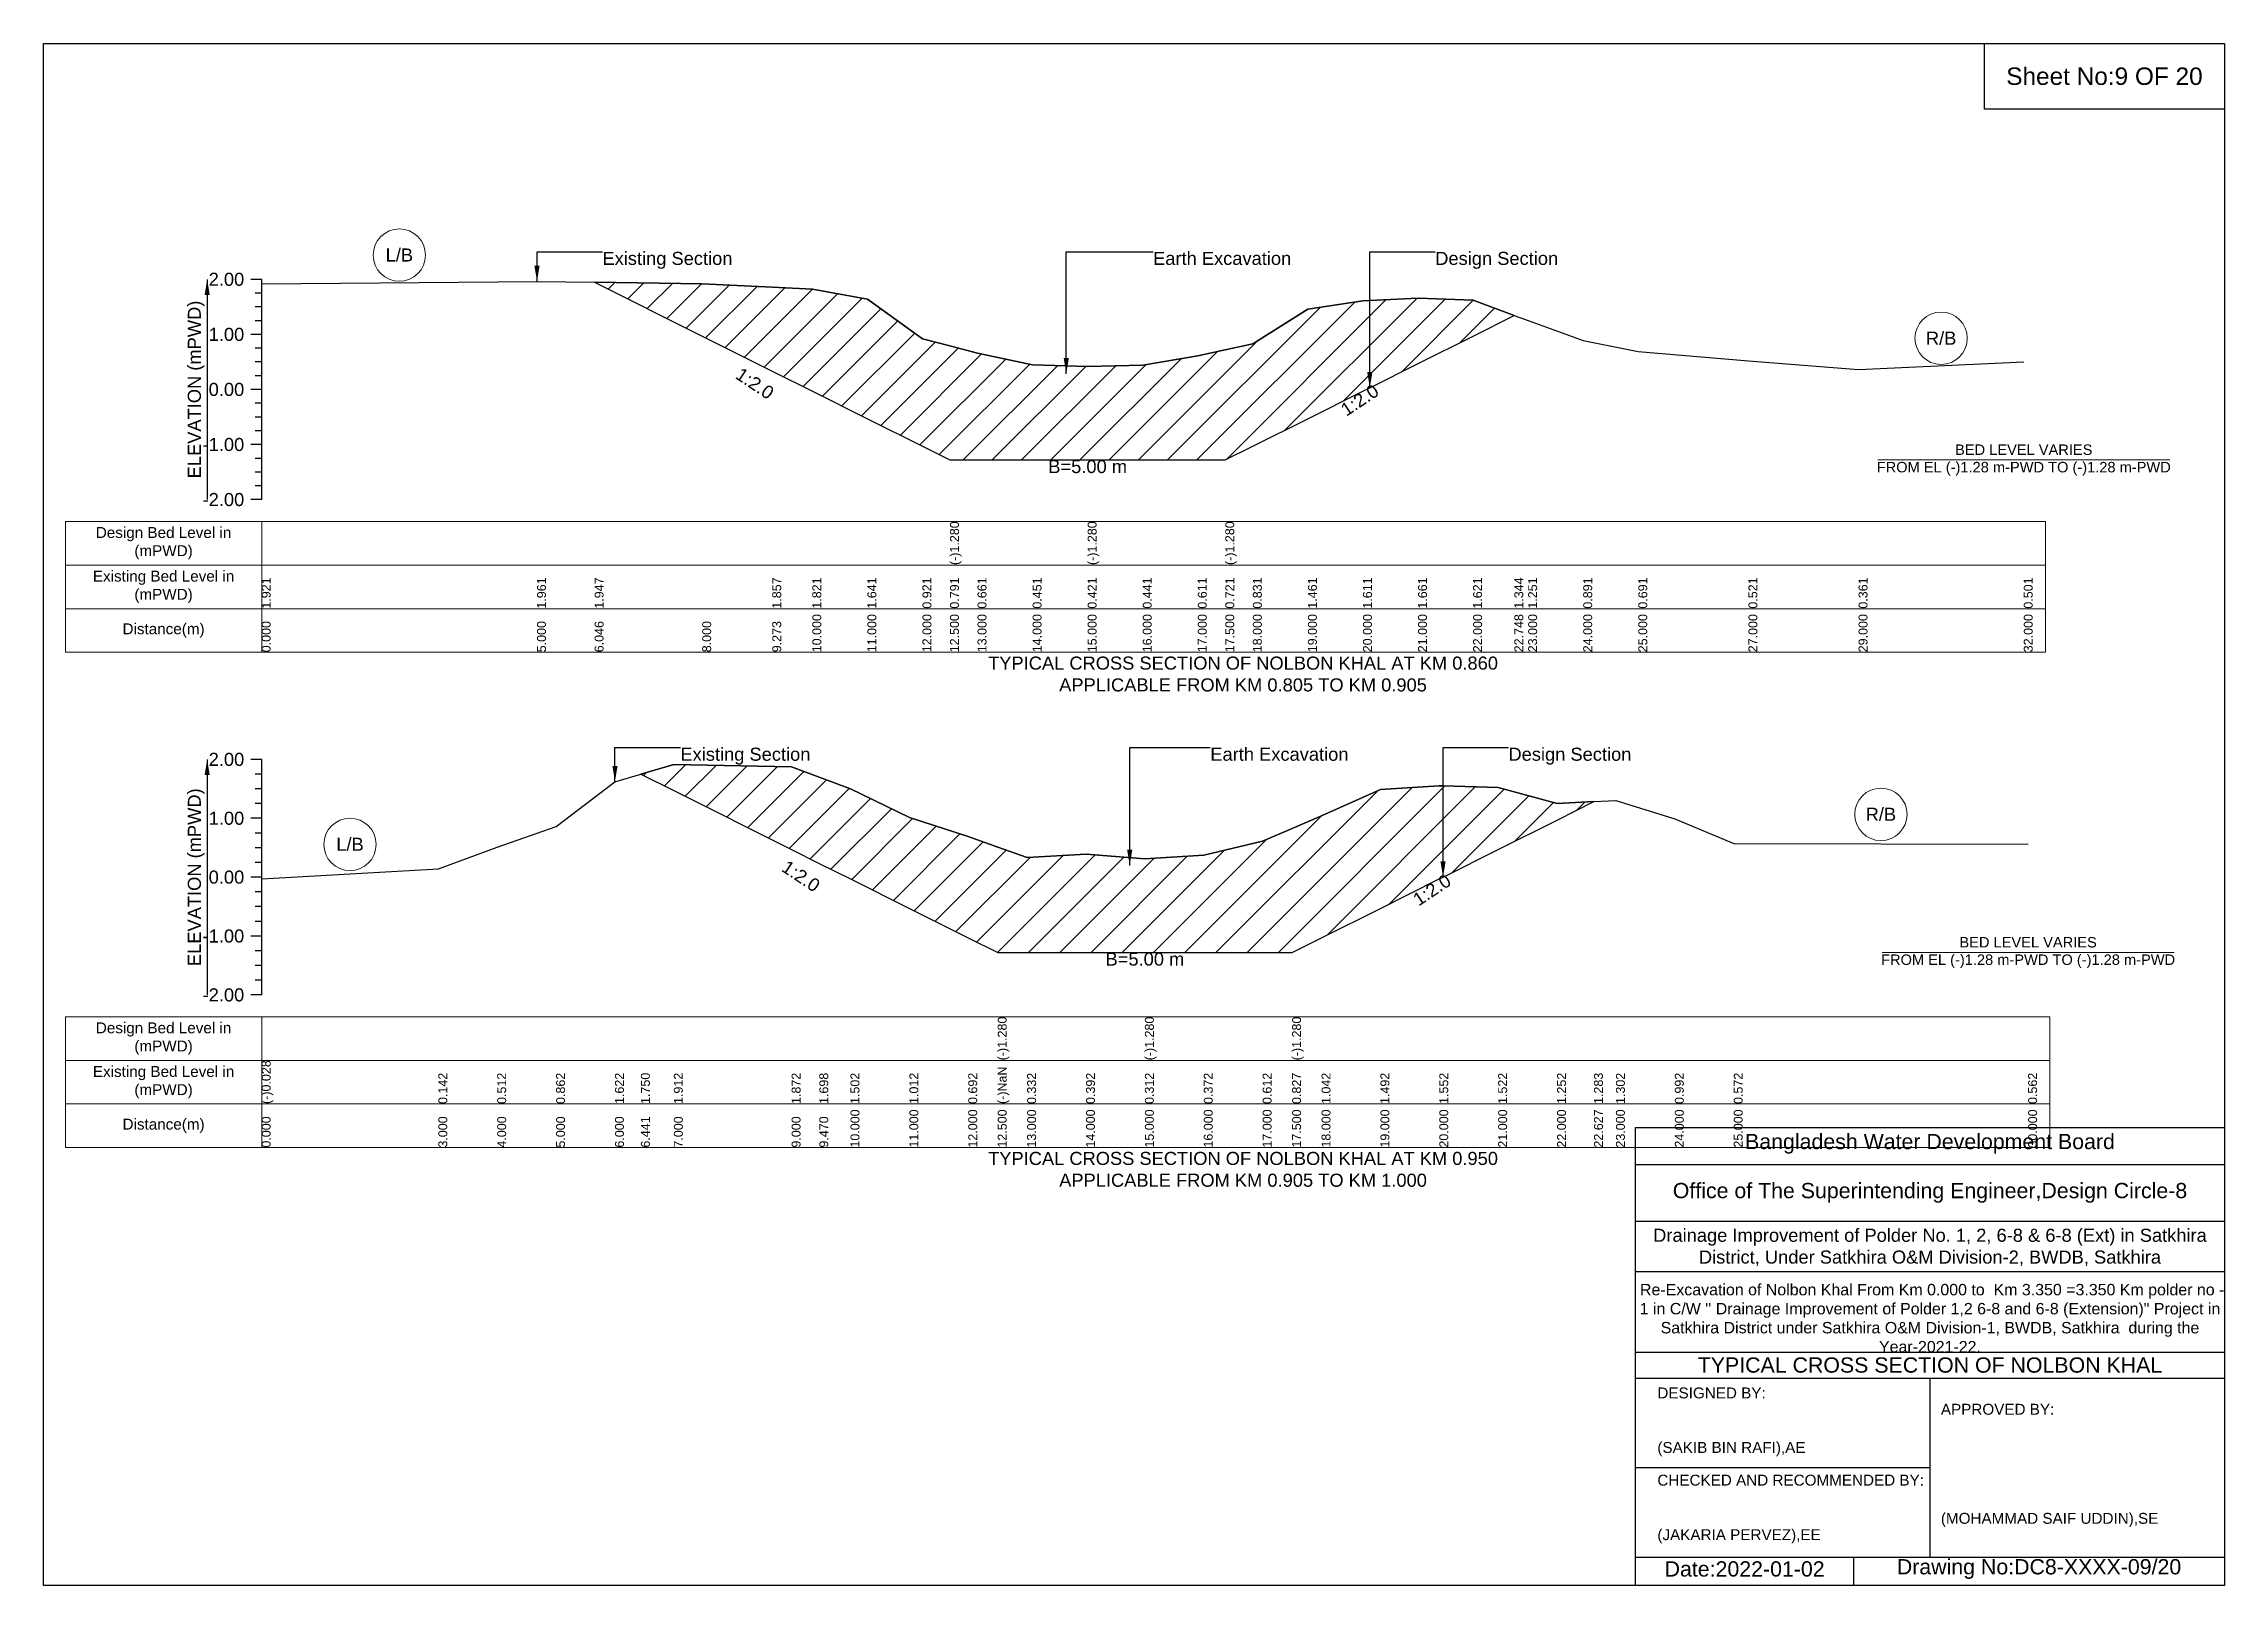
# Model space of a CAD drawing. Header units: inches. Extents: x 91000 to 298000, y -5656 to 0.
# Drawn here: x 180000 to 188000, y -5656 to 0 of the extents above; entities that cross this region are included whole.
import ezdxf

# ---------------------------------------------------------------- set-up
doc = ezdxf.new("R2010")
doc.units = ezdxf.units.IN
doc.header["$LTSCALE"] = 7
doc.header["$MEASUREMENT"] = 0
for name, color, linetype, lineweight in [('Cross section Data Border', 7, 'Continuous', 9), ('Cross Section Labels', 7, 'Continuous', 9), ('Existing_Bed_Level for Xsection', 7, 'Continuous', 25)]:
    doc.layers.add(name, color=color, linetype=linetype, lineweight=lineweight)
doc.styles.get("Standard").update_dxf_attribs({"font": 'arial.ttf'})
doc.dimstyles.get("Standard").update_dxf_attribs({"dimtxt": 0.18, "dimasz": 0.18, "dimexe": 0.18, "dimexo": 0.0625, "dimgap": 0.09, "dimtad": 0, "dimtih": 1, "dimtoh": 1, "dimdec": 4, "dimzin": 0, "dimdsep": 46, "dimtxsty": 'Standard', "dimcen": 0.09, "dimadec": 0, "dimazin": 0, "dimtfac": 1, "dimtdec": 4, "dimtofl": 0, "dimtmove": 0, "dimatfit": 3, "dimfxl": 1, "dimtolj": 1, "dimtzin": 0, "dimarcsym": 0})

msp = doc.modelspace()

# ---------------------------------------------------------------- texts
at = {"attachment_point": 5}
for s, insert, char_height in [('Sheet No:9 OF 20', (187560, -120), 64), ('Bangladesh Water Development Board', (186920, -4036), 56), ('Office of The Superintending Engineer,Design Circle-8', (186920, -4216), 56)]:
    msp.add_mtext(s, dxfattribs=dict(at, insert=insert, char_height=char_height))
for s, insert, char_height, width, attachment_point in [('Drainage Improvement of Polder No. 1, 2, 6-8 & 6-8 (Ext) in Satkhira District, Under Satkhira O&M Division-2, BWDB, Satkhira', (186920, -4416), 48, 2240, 5), (' Re-Excavation of Nolbon Khal From Km 0.000 to  Km 3.350 =3.350 Km polder no - 1 in C/W \'\' Drainage Improvement of Polder 1,2 6-8 and 6-8 (Extension)" Project in Satkhira District under Satkhira O&M Division-1, BWDB, Satkhira  during the Year-2021-22. ', (186920, -4676), 41.8678, 2160, 5), ('TYPICAL CROSS SECTION OF NOLBON KHAL', (186920, -4848), 56, 2240, 5), ('DESIGNED BY:^J^J^J(SAKIB BIN RAFI),AE', (185920, -5056), 40, 1120, 4), ('APPROVED BY:^J^J^J^J^J^J(MOHAMMAD SAIF UDDIN),SE', (186960, -5216), 40, 1120, 4), ('CHECKED AND RECOMMENDED BY:^J^J^J(JAKARIA PERVEZ),EE', (185920, -5376), 40, 1120, 4), ('Date:2022-01-02', (186240, -5596), 56, 1120, 5), ('Drawing No:DC8-XXXX-09/20', (187320, -5596), 56, 1760, 5)]:
    msp.add_mtext(s, dxfattribs=dict(insert=insert, char_height=char_height, width=width, attachment_point=attachment_point))
at = {"layer": 'Cross section Data Border', "char_height": 40, "width": 640, "attachment_point": 5}
for s, insert in [('Design Bed Level in (mPWD)', (180440, -1832.9)), ('Existing Bed Level in (mPWD)', (180440, -1992.9)), ('Distance(m)', (180440, -2152.9)), ('Design Bed Level in (mPWD)', (180440, -3650)), ('Existing Bed Level in (mPWD)', (180440, -3810)), ('Distance(m)', (180440, -3970))]:
    msp.add_mtext(s, dxfattribs=dict(at, insert=insert))
at = {"layer": 'Cross Section Labels'}
for s, insert, char_height, attachment_point in [('L/B', (181305, -775.8), 48, 5), ('Existing Section', (182050, -763.9), 48, 1), ('Earth Excavation', (184070, -763.9), 48, 1), ('Design Section', (185105.1, -763.9), 48, 1), ('R/B', (186961, -1080.9), 48, 5), ('BED LEVEL VARIES ^JFROM EL (-)1.28 m-PWD TO (-)1.28 m-PWD', (187264, -1527.5), 38.4, 5), ('B=5.00 m', (183830, -1527.5), 48, 2), ('TYPICAL CROSS SECTION OF NOLBON KHAL AT KM 0.860^JAPPLICABLE FROM KM 0.805 TO KM 0.905', (184400, -2312.9), 48, 5), ('Existing Section', (182336, -2582.8), 48, 1), ('Earth Excavation', (184280, -2582.8), 48, 1), ('Design Section', (185373.7, -2582.8), 48, 1), ('R/B', (186740, -2827.5), 48, 5), ('L/B', (181124, -2937.6), 48, 5), ('BED LEVEL VARIES ^JFROM EL (-)1.28 m-PWD TO (-)1.28 m-PWD', (187280, -3334.4), 38.4, 5), ('B=5.00 m', (184040, -3334.4), 48, 2), ('TYPICAL CROSS SECTION OF NOLBON KHAL AT KM 0.950^JAPPLICABLE FROM KM 0.905 TO KM 1.000', (184400, -4130), 48, 5)]:
    msp.add_mtext(s, dxfattribs=dict(at, insert=insert, char_height=char_height, attachment_point=attachment_point))
at = {"layer": 'Cross Section Labels', "char_height": 48, "attachment_point": 2}
for insert, rotation in [((182622.6, -1226.8), 326.30993), ((184814.6, -1287.7), 33.69007), ((182791.6, -3034.2), 326.30993), ((185079.7, -3084.6), 33.69007)]:
    msp.add_mtext('1:2.0', dxfattribs=dict(at, insert=insert, rotation=rotation))
at = {"layer": 'Existing_Bed_Level for Xsection', "char_height": 48, "attachment_point": 6}
for s, insert in [('2.00', (180736, -864.9)), ('1.00', (180736, -1066.9)), ('0.00', (180736, -1268.9)), ('-1.00', (180736, -1470.9)), ('-2.00', (180736, -1672.9)), ('2.00', (180736, -2626)), ('1.00', (180736, -2842)), ('0.00', (180736, -3058)), ('-1.00', (180736, -3274)), ('-2.00', (180736, -3490))]:
    msp.add_mtext(s, dxfattribs=dict(at, insert=insert))
at = {"layer": 'Existing_Bed_Level for Xsection', "rotation": 90}
for s, insert, char_height, attachment_point in [('ELEVATION (mPWD)', (180560, -1268.9), 48, 5), ('(-)1.280', (183325, -1912.9), 32.8, 1), ('(-)1.280', (183830, -1912.9), 32.8, 1), ('(-)1.280', (184335, -1912.9), 32.8, 1), ('1.921', (180800, -2072.9), 32.8, 1), ('1.961', (181810, -2072.9), 32.8, 1), ('1.947', (182021.3, -2072.9), 32.8, 1), ('1.857', (182673.1, -2072.9), 32.8, 1), ('1.821', (182820, -2072.9), 32.8, 1), ('1.641', (183022, -2072.9), 32.8, 1), ('0.921', (183224, -2072.9), 32.8, 1), ('0.791', (183325, -2072.9), 32.8, 1), ('0.661', (183426, -2072.9), 32.8, 1), ('0.451', (183628, -2072.9), 32.8, 1), ('0.421', (183830, -2072.9), 32.8, 1), ('0.441', (184032, -2072.9), 32.8, 1), ('0.611', (184234, -2072.9), 32.8, 1), ('0.721', (184335, -2072.9), 32.8, 1), ('0.831', (184436, -2072.9), 32.8, 1), ('1.461', (184638, -2072.9), 32.8, 1), ('1.611', (184840, -2072.9), 32.8, 1), ('1.661', (185042, -2072.9), 32.8, 1), ('1.621', (185244, -2072.9), 32.8, 1), ('1.344', (185395.2, -2072.9), 32.8, 1), ('1.251', (185446, -2072.9), 32.8, 1), ('0.891', (185648, -2072.9), 32.8, 1), ('0.691', (185850, -2072.9), 32.8, 1), ('0.521', (186254, -2072.9), 32.8, 1), ('0.361', (186658, -2072.9), 32.8, 1), ('0.501', (187264, -2072.9), 32.8, 1), ('0.000', (180800, -2232.9), 32.8, 1), ('5.000', (181810, -2232.9), 32.8, 1), ('6.046', (182021.3, -2232.9), 32.8, 1), ('8.000', (182416, -2232.9), 32.8, 1), ('9.273', (182673.1, -2232.9), 32.8, 1), ('10.000', (182820, -2232.9), 32.8, 1), ('11.000', (183022, -2232.9), 32.8, 1), ('12.000', (183224, -2232.9), 32.8, 1), ('12.500', (183325, -2232.9), 32.8, 1), ('13.000', (183426, -2232.9), 32.8, 1), ('14.000', (183628, -2232.9), 32.8, 1), ('15.000', (183830, -2232.9), 32.8, 1), ('16.000', (184032, -2232.9), 32.8, 1), ('17.000', (184234, -2232.9), 32.8, 1), ('17.500', (184335, -2232.9), 32.8, 1), ('18.000', (184436, -2232.9), 32.8, 1), ('19.000', (184638, -2232.9), 32.8, 1), ('20.000', (184840, -2232.9), 32.8, 1), ('21.000', (185042, -2232.9), 32.8, 1), ('22.000', (185244, -2232.9), 32.8, 1), ('22.748', (185395.2, -2232.9), 32.8, 1), ('23.000', (185446, -2232.9), 32.8, 1), ('24.000', (185648, -2232.9), 32.8, 1), ('25.000', (185850, -2232.9), 32.8, 1), ('27.000', (186254, -2232.9), 32.8, 1), ('29.000', (186658, -2232.9), 32.8, 1), ('32.000', (187264, -2232.9), 32.8, 1), ('ELEVATION (mPWD)', (180560, -3058), 48, 5), ('(-)1.280', (183500, -3730), 32.8, 1), ('(-)1.280', (184040, -3730), 32.8, 1), ('(-)1.280', (184580, -3730), 32.8, 1), ('(-)0.028', (180800, -3890), 32.8, 1), ('(-)NaN', (183500, -3890), 32.8, 1), ('0.142', (181448, -3890), 32.8, 1), ('0.512', (181664, -3890), 32.8, 1), ('0.862', (181880, -3890), 32.8, 1), ('1.622', (182096, -3890), 32.8, 1), ('1.750', (182191.1, -3890), 32.8, 1), ('1.912', (182312, -3890), 32.8, 1), ('1.872', (182744, -3890), 32.8, 1), ('1.698', (182845.6, -3890), 32.8, 1), ('1.502', (182960, -3890), 32.8, 1), ('1.012', (183176, -3890), 32.8, 1), ('0.692', (183392, -3890), 32.8, 1), ('0.332', (183608, -3890), 32.8, 1), ('0.392', (183824, -3890), 32.8, 1), ('0.312', (184040, -3890), 32.8, 1), ('0.372', (184256, -3890), 32.8, 1), ('0.612', (184472, -3890), 32.8, 1), ('0.827', (184580, -3890), 32.8, 1), ('1.042', (184688, -3890), 32.8, 1), ('1.492', (184904, -3890), 32.8, 1), ('1.552', (185120, -3890), 32.8, 1), ('1.522', (185336, -3890), 32.8, 1), ('1.252', (185552, -3890), 32.8, 1), ('1.283', (185687.4, -3890), 32.8, 1), ('1.302', (185768, -3890), 32.8, 1), ('0.992', (185984, -3890), 32.8, 1), ('0.572', (186200, -3890), 32.8, 1), ('0.562', (187280, -3890), 32.8, 1), ('10.000', (182960, -4050), 32.8, 1), ('11.000', (183176, -4050), 32.8, 1), ('12.000', (183392, -4050), 32.8, 1), ('12.500', (183500, -4050), 32.8, 1), ('13.000', (183608, -4050), 32.8, 1), ('14.000', (183824, -4050), 32.8, 1), ('15.000', (184040, -4050), 32.8, 1), ('16.000', (184256, -4050), 32.8, 1), ('17.000', (184472, -4050), 32.8, 1), ('17.500', (184580, -4050), 32.8, 1), ('18.000', (184688, -4050), 32.8, 1), ('19.000', (184904, -4050), 32.8, 1), ('20.000', (185120, -4050), 32.8, 1), ('21.000', (185336, -4050), 32.8, 1), ('22.000', (185552, -4050), 32.8, 1), ('22.627', (185687.4, -4050), 32.8, 1), ('23.000', (185768, -4050), 32.8, 1), ('24.000', (185984, -4050), 32.8, 1), ('25.000', (186200, -4050), 32.8, 1), ('30.000', (187280, -4050), 32.8, 1), ('0.000', (180800, -4050), 32.8, 1), ('3.000', (181448, -4050), 32.8, 1), ('4.000', (181664, -4050), 32.8, 1), ('5.000', (181880, -4050), 32.8, 1), ('6.000', (182096, -4050), 32.8, 1), ('6.441', (182191.1, -4050), 32.8, 1), ('7.000', (182312, -4050), 32.8, 1), ('9.000', (182744, -4050), 32.8, 1), ('9.470', (182845.6, -4050), 32.8, 1)]:
    msp.add_mtext(s, dxfattribs=dict(at, insert=insert, char_height=char_height, attachment_point=attachment_point))

# ---------------------------------------------------------------- hatches: boundary and pattern name
at = {"layer": 'Existing_Bed_Level for Xsection'}
h = msp.add_hatch(dxfattribs=at)
h.set_pattern_fill('ANSI31', color=256, scale=606, style=0)
h.paths.add_polyline_path([(182021.3, -875.6), (182416, -1073), (182673.1, -1201.5), (182820, -1275), (183022, -1376), (183224, -1477), (183325, -1527.5), (183426, -1527.5), (183628, -1527.5), (183830, -1527.5), (184032, -1527.5), (184234, -1527.5), (184335, -1527.5), (184436, -1477), (184638, -1376), (184840, -1275), (184865.1, -1262.4), (185042, -1174), (185244, -1073), (185395.2, -997.4), (185244, -941.5), (185042, -933.4), (184865.1, -942.2), (184840, -943.5), (184638, -973.8), (184436, -1101.1), (184335, -1123.3), (184234, -1145.5), (184032, -1179.8), (183830, -1183.9), (183628, -1177.8), (183426, -1135.4), (183325, -1109.1), (183224, -1082.9), (183022, -937.4), (182820, -901.1), (182673.1, -893.7), (182416, -880.9)])
h = msp.add_hatch(dxfattribs=at)
h.set_pattern_fill('ANSI31', color=256, scale=648, style=0)
h.paths.add_polyline_path([(182191.1, -2680), (182312, -2740.4), (182744, -2956.4), (182845.6, -3007.2), (182960, -3064.4), (183176, -3172.4), (183392, -3280.4), (183500, -3334.4), (183608, -3334.4), (183824, -3334.4), (184040, -3334.4), (184256, -3334.4), (184472, -3334.4), (184580, -3334.4), (184688, -3280.4), (184904, -3172.4), (185120, -3064.4), (185133.7, -3057.6), (185336, -2956.4), (185552, -2848.4), (185687.4, -2780.8), (185552, -2787.5), (185336, -2729.2), (185133.7, -2723.1), (185120, -2722.7), (184904, -2735.7), (184688, -2832.9), (184580, -2879.3), (184472, -2925.8), (184256, -2977.6), (184040, -2990.6), (183824, -2973.3), (183608, -2986.2), (183500, -2947.4), (183392, -2908.5), (183176, -2839.4), (182960, -2733.5), (182845.6, -2691.2), (182744, -2653.6), (182312, -2645)])

# ---------------------------------------------------------------- linework, layer by layer
for points in [[(180000, 0), (188000, 0), (188000, -5656), (180000, -5656)], [(187120, 0), (188000, 0), (188000, -240), (187120, -240)]]:
    msp.add_lwpolyline(points, close=True)
for points in [[(185840, -5656), (185840, -3976), (188000, -3976)], [(185840, -4112), (188000, -4112)], [(185840, -4320), (188000, -4320)], [(185840, -4504), (188000, -4504)], [(185840, -4800), (188000, -4800)], [(185840, -4896), (188000, -4896)], [(186920, -4896), (186920, -5552)], [(185840, -5224), (186920, -5224)], [(185840, -5552), (188000, -5552)], [(186640, -5552), (186640, -5656)]]:
    msp.add_lwpolyline(points)
at = {"layer": 'Cross section Data Border'}
for points in [[(180080, -1752.9), (187344, -1752.9), (187344, -2232.9), (180080, -2232.9)], [(180080, -3570), (187360, -3570), (187360, -4050), (180080, -4050)]]:
    msp.add_lwpolyline(points, close=True, dxfattribs=at)
for points in [[(180800, -1752.9), (180800, -2232.9)], [(180080, -1912.9), (187344, -1912.9)], [(180080, -2072.9), (187344, -2072.9)], [(180800, -3570), (180800, -4050)], [(180080, -3730), (187360, -3730)], [(180080, -3890), (187360, -3890)]]:
    msp.add_lwpolyline(points, dxfattribs=at)
at = {"layer": 'Cross Section Labels'}
for points in [[(186728.2, -1527.5), (187799.8, -1527.5)], [(186744.2, -3334.4), (187815.8, -3334.4)]]:
    msp.add_lwpolyline(points, dxfattribs=at)
for centre in [(181305, -775.8), (186961, -1080.9), (186740, -2827.5), (181124, -2937.6)]:
    msp.add_circle(centre, 96, dxfattribs=at)
at = {"layer": 'Existing_Bed_Level for Xsection'}
for points in [[(180800, -864.9), (180760, -864.9)], [(180800, -1672.9), (180800, -1470.9), (180800, -1268.9), (180800, -1066.9), (180800, -864.9)], [(180800, -880.9), (181810, -872.8), (182021.3, -875.6), (182416, -880.9), (182673.1, -893.7), (182820, -901.1), (183022, -937.4), (183224, -1082.9), (183325, -1109.1), (183325, -1109.1), (183426, -1135.4), (183628, -1177.8), (183830, -1183.9), (183830, -1183.9), (184032, -1179.8), (184234, -1145.5), (184335, -1123.3), (184335, -1123.3), (184436, -1101.1), (184638, -973.8), (184840, -943.5), (184865.1, -942.2), (185042, -933.4), (185244, -941.5), (185395.2, -997.4), (185446, -1016.2), (185648, -1088.9), (185850, -1129.3), (186254, -1163.7), (186658, -1196), (187264, -1167.7)], [(180800, -915.4), (180776, -915.4)], [(180800, -965.9), (180776, -965.9)], [(180800, -1016.4), (180776, -1016.4)], [(180800, -1066.9), (180760, -1066.9)], [(180800, -1117.4), (180776, -1117.4)], [(180800, -1167.9), (180776, -1167.9)], [(180800, -1268.9), (180760, -1268.9)], [(180800, -1218.4), (180776, -1218.4)], [(180800, -1319.4), (180776, -1319.4)], [(180800, -1369.9), (180776, -1369.9)], [(180800, -1420.4), (180776, -1420.4)], [(180800, -1470.9), (180760, -1470.9)], [(180800, -1521.4), (180776, -1521.4)], [(180800, -1571.9), (180776, -1571.9)], [(180800, -1672.9), (180760, -1672.9)], [(180800, -1622.4), (180776, -1622.4)], [(180800, -2626), (180760, -2626)], [(180800, -3490), (180800, -3274), (180800, -3058), (180800, -2842), (180800, -2626)], [(180800, -2680), (180776, -2680)], [(180800, -3064), (181448, -3027.3), (181664, -2947.4), (181880, -2871.8), (182096, -2707.6), (182191.1, -2680), (182312, -2645), (182744, -2653.6), (182845.6, -2691.2), (182960, -2733.5), (183176, -2839.4), (183392, -2908.5), (183500, -2947.4), (183500, -2947.4), (183608, -2986.2), (183824, -2973.3), (184040, -2990.6), (184040, -2990.6), (184256, -2977.6), (184472, -2925.8), (184580, -2879.3), (184580, -2879.3), (184688, -2832.9), (184904, -2735.7), (185120, -2722.7), (185133.7, -2723.1), (185336, -2729.2), (185552, -2787.5), (185687.4, -2780.8), (185768, -2776.7), (185984, -2843.7), (186200, -2934.4), (187280, -2936.6)], [(180800, -2734), (180776, -2734)], [(180800, -2788), (180776, -2788)], [(180800, -2842), (180760, -2842)], [(180800, -2896), (180776, -2896)], [(180800, -2950), (180776, -2950)], [(180800, -3004), (180776, -3004)], [(180800, -3058), (180760, -3058)], [(180800, -3112), (180776, -3112)], [(180800, -3166), (180776, -3166)], [(180800, -3274), (180760, -3274)], [(180800, -3220), (180776, -3220)], [(180800, -3328), (180776, -3328)], [(180800, -3382), (180776, -3382)], [(180800, -3436), (180776, -3436)], [(180800, -3490), (180760, -3490)]]:
    msp.add_lwpolyline(points, dxfattribs=at)
for points in [[(182021.3, -875.6), (182416, -1073), (182673.1, -1201.5), (182820, -1275), (183022, -1376), (183224, -1477), (183325, -1527.5), (183325, -1527.5), (183426, -1527.5), (183628, -1527.5), (183830, -1527.5), (183830, -1527.5), (184032, -1527.5), (184234, -1527.5), (184335, -1527.5), (184335, -1527.5), (184436, -1477), (184638, -1376), (184840, -1275), (184865.1, -1262.4), (185042, -1174), (185244, -1073), (185395.2, -997.4), (185244, -941.5), (185042, -933.4), (184865.1, -942.2), (184840, -943.5), (184638, -973.8), (184436, -1101.1), (184335, -1123.3), (184335, -1123.3), (184234, -1145.5), (184032, -1179.8), (183830, -1183.9), (183830, -1183.9), (183628, -1177.8), (183426, -1135.4), (183325, -1109.1), (183325, -1109.1), (183224, -1082.9), (183022, -937.4), (182820, -901.1), (182673.1, -893.7), (182416, -880.9)], [(182191.1, -2680), (182191.1, -2680), (182312, -2740.4), (182744, -2956.4), (182845.6, -3007.2), (182960, -3064.4), (183176, -3172.4), (183392, -3280.4), (183500, -3334.4), (183500, -3334.4), (183608, -3334.4), (183824, -3334.4), (184040, -3334.4), (184040, -3334.4), (184256, -3334.4), (184472, -3334.4), (184580, -3334.4), (184580, -3334.4), (184688, -3280.4), (184904, -3172.4), (185120, -3064.4), (185133.7, -3057.6), (185336, -2956.4), (185552, -2848.4), (185687.4, -2780.8), (185687.4, -2780.8), (185687.4, -2780.8), (185552, -2787.5), (185336, -2729.2), (185133.7, -2723.1), (185120, -2722.7), (184904, -2735.7), (184688, -2832.9), (184580, -2879.3), (184580, -2879.3), (184472, -2925.8), (184256, -2977.6), (184040, -2990.6), (184040, -2990.6), (183824, -2973.3), (183608, -2986.2), (183500, -2947.4), (183500, -2947.4), (183392, -2908.5), (183176, -2839.4), (182960, -2733.5), (182845.6, -2691.2), (182744, -2653.6), (182312, -2645), (182191.1, -2680)]]:
    msp.add_lwpolyline(points, close=True, dxfattribs=at)

msp.set_redraw_order([(e.dxf.handle, doc.entitydb.next_handle()) for e in msp.query("TEXT MTEXT ATTDEF DIMENSION ARC_DIMENSION")])  # texts and dimensions are drawn at this point

# ---------------------------------------------------------------- leaders
at = {"layer": 'Cross Section Labels', "annotation_type": 0, "has_hookline": 1, "hookline_direction": 0}
for points, text_width in [([(181810, -872.8), (181810, -763.9), (182049.9, -763.9)], 467.2), ([(183751.6, -1211.4), (183751.6, -763.9), (184069.9, -763.9)], 497), ([(184865.1, -1262.4), (184865.1, -763.9), (185105, -763.9)], 441.2), ([(182096, -2707.6), (182096, -2582.8), (182335.9, -2582.8)], 467.2), ([(183984.3, -3015.2), (183984.3, -2582.8), (184279.9, -2582.8)], 497), ([(185133.7, -3057.6), (185133.7, -2582.8), (185373.6, -2582.8)], 441.2)]:
    msp.add_leader(points, dimstyle='Standard', override={"dimasz": 57.6}, dxfattribs=dict(at, text_width=text_width))
at = {"layer": 'Existing_Bed_Level for Xsection'}
for points in [[(180600, -864.9), (180600, -1672.9)], [(180600, -2626), (180600, -3490)]]:
    msp.add_leader(points, dimstyle='Standard', override={"dimasz": 57.6}, dxfattribs=at)

doc.saveas('drawing.dxf')
